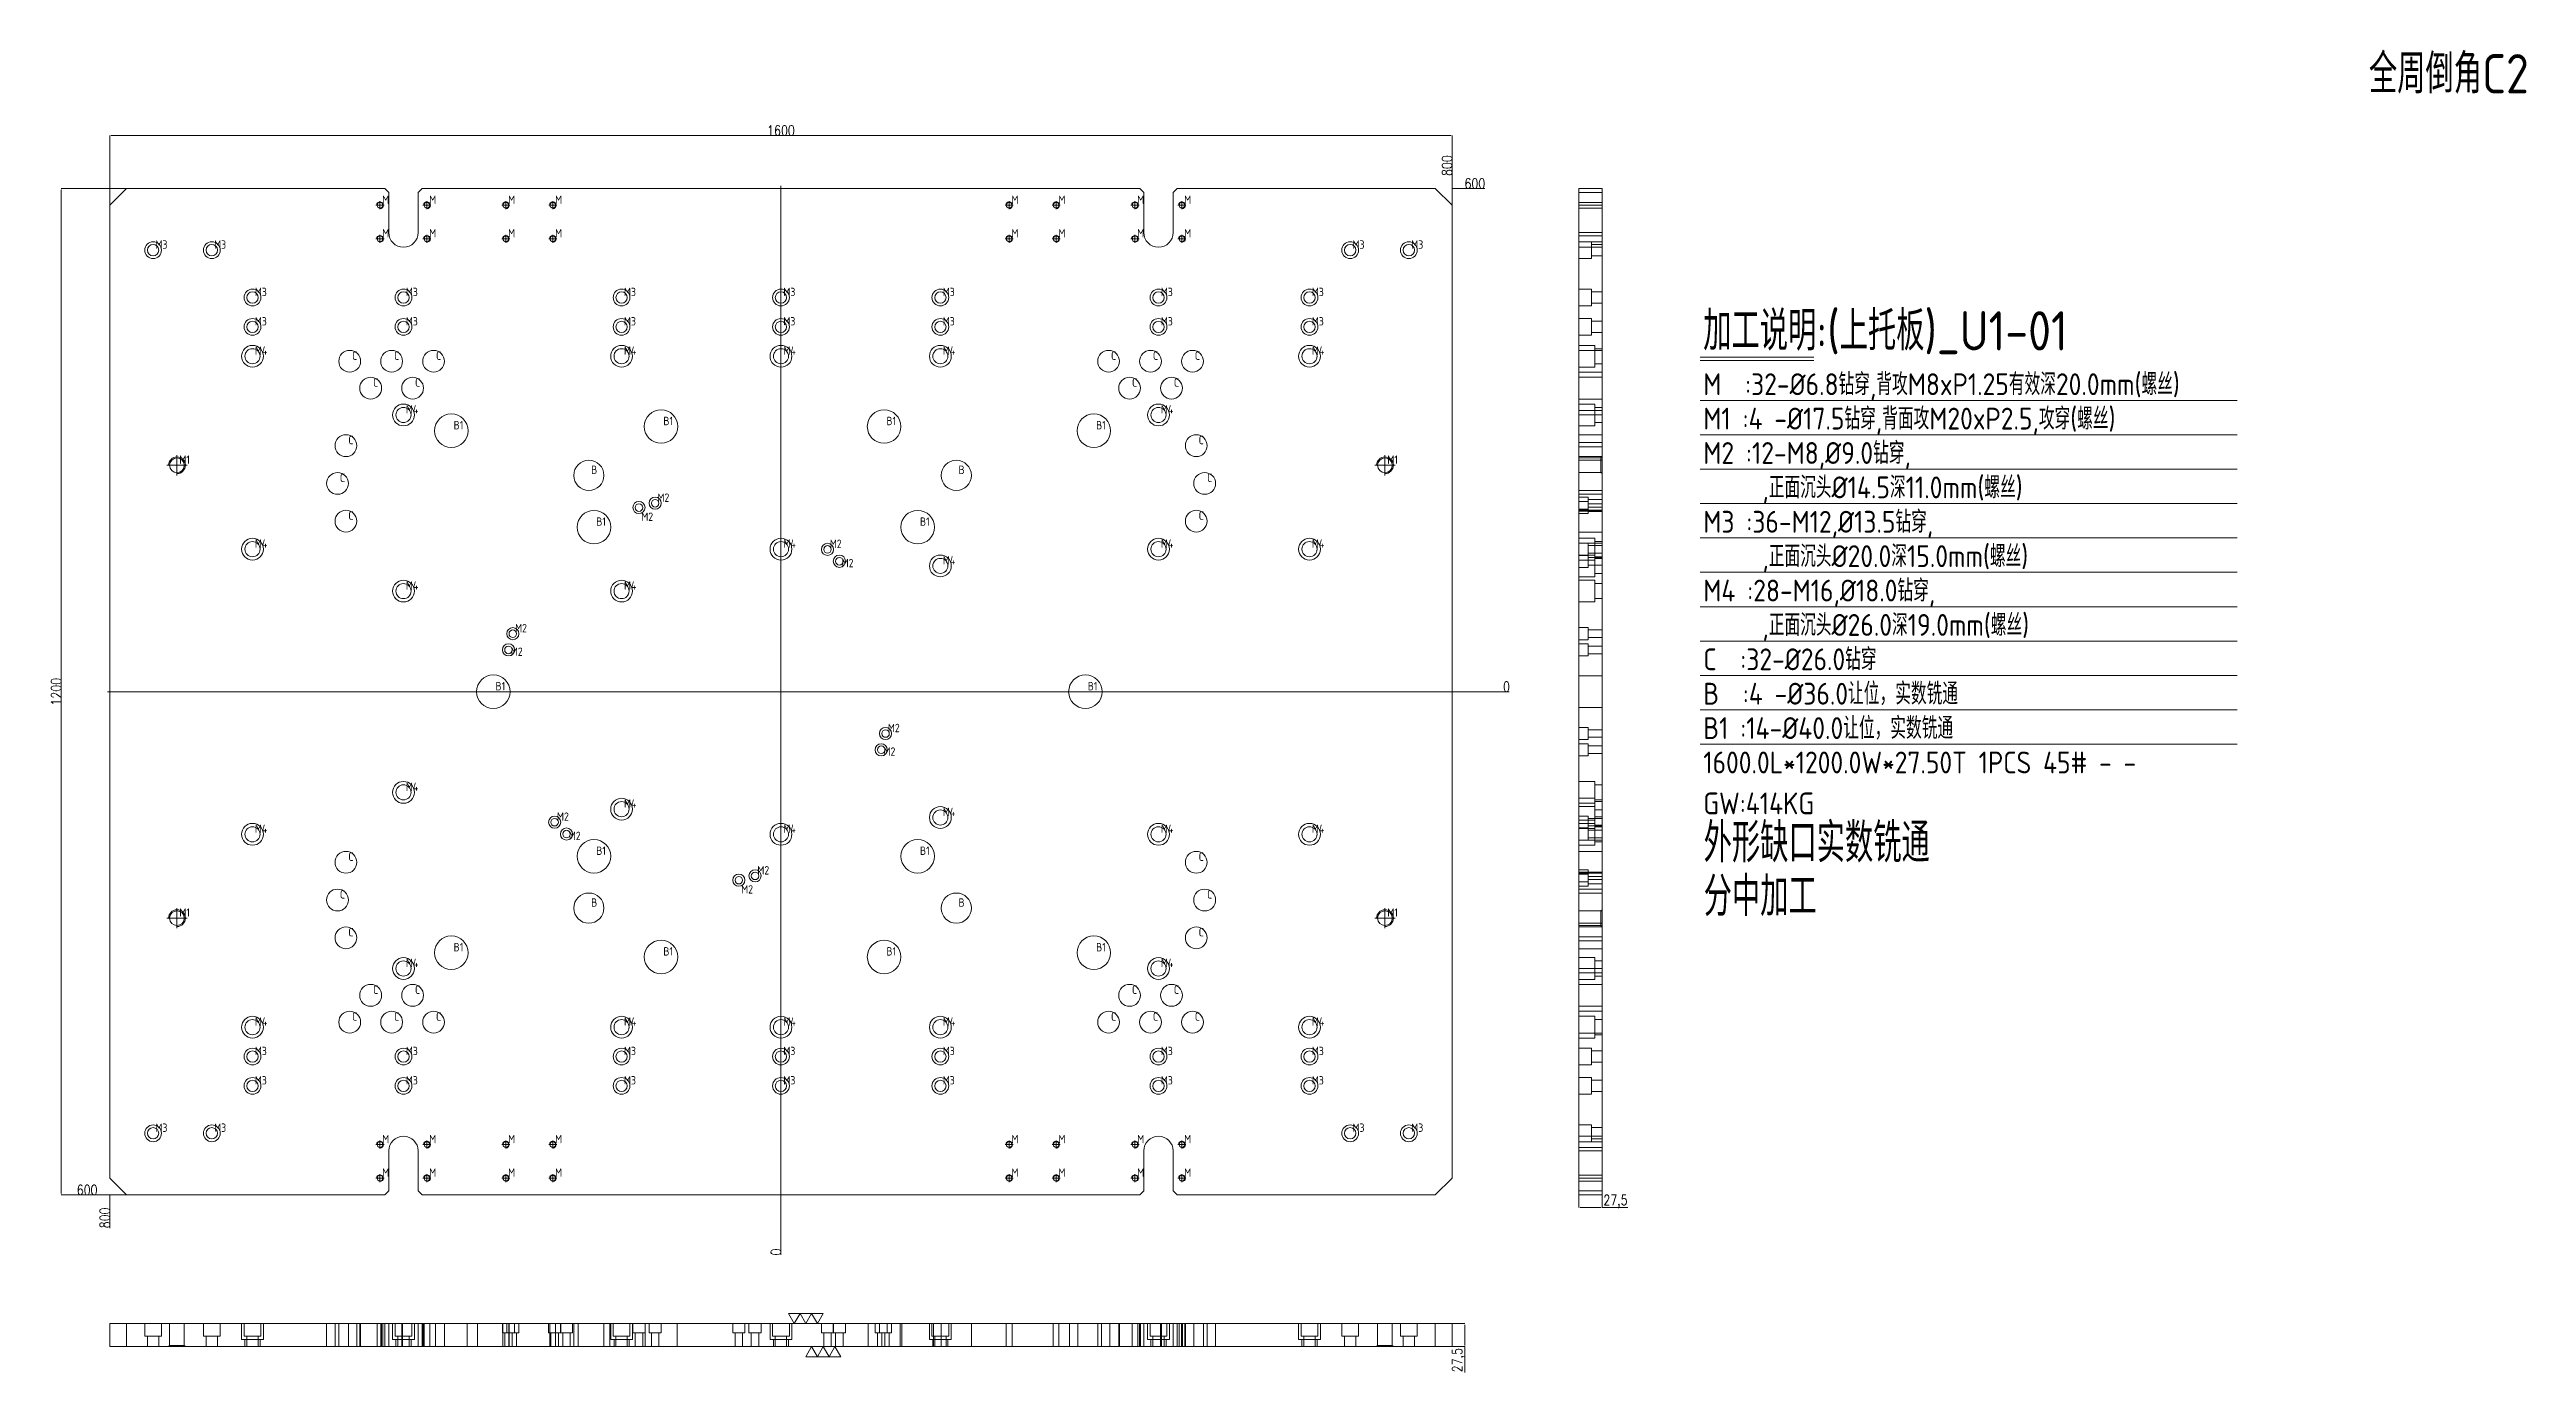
# Model space of a CAD drawing. Header units: millimetres. Extents: x 7173 to 10125, y 73436 to 75014.
import ezdxf

# ---------------------------------------------------------------- set-up
doc = ezdxf.new("R2010")
doc.units = ezdxf.units.MM
doc.linetypes.add('CENTER', pattern=[0])
doc.linetypes.add('DASHED', pattern=[0])
for name, color, linetype, lineweight in [('CENTER', 4, 'CENTER', 20), ('DIM', 4, 'Continuous', 20), ('U1', 241, 'Continuous', 20), ('U1_W', 1, 'Continuous', 25)]:
    doc.layers.add(name, color=color, linetype=linetype, lineweight=lineweight)
doc.styles.add('gbenor', font='gbenor.shx', dxfattribs={"bigfont": 'gbcbig.shx'})
doc.styles.add('TXT', font='txt.shx', dxfattribs={"width": 0.8, "bigfont": 'ctxt.shx'})
doc.dimstyles.new('零件', dxfattribs={"dimscale": 1.5, "dimtxt": 8, "dimasz": 1, "dimexe": 0, "dimexo": 0, "dimgap": 0, "dimtad": 1, "dimtxsty": 'TXT', "dimcen": 0, "dimclrd": 252, "dimclre": 252, "dimclrt": 4, "dimazin": 3, "dimtp": 0.001, "dimtm": 0.001, "dimtfac": 1, "dimtmove": 0, "dimatfit": 3, "dimlwd": 5, "dimlwe": 5})

msp = doc.modelspace()

# ---------------------------------------------------------------- texts
at = {"layer": 'DIM', "color": 6, "lineweight": 5, "style": 'gbenor'}
msp.add_text('全周倒角C2', height=46.8, dxfattribs=at).set_placement((9937.401, 74962.114))
at = {"layer": 'DIM', "color": 4, "lineweight": 5, "style": 'gbenor'}
for s, height, p in [('M', 10, (7569.192, 74830.295)), ('M', 10, (7625.192, 74830.295)), ('M', 10, (7719.192, 74830.295)), ('M', 10, (7775.192, 74830.295)), ('M', 10, (8319.192, 74830.295)), ('M', 10, (8375.192, 74830.295)), ('M', 10, (8469.192, 74830.295)), ('M', 10, (8525.192, 74830.295)), ('M', 10, (7569.192, 74790.295)), ('M', 10, (7625.192, 74790.295)), ('M', 10, (7719.192, 74790.295)), ('M', 10, (7775.192, 74790.295)), ('M', 10, (8319.192, 74790.295)), ('M', 10, (8375.192, 74790.295)), ('M', 10, (8469.192, 74790.295)), ('M', 10, (8525.192, 74790.295)), ('M3', 10, (7298.812, 74776.853)), ('M3', 10, (7368.812, 74776.853)), ('M3', 10, (8725.812, 74776.853)), ('M3', 10, (8795.812, 74776.853)), ('M3', 10, (7417.312, 74720.353)), ('M3', 10, (7597.312, 74720.353)), ('M3', 10, (7857.312, 74720.353)), ('M3', 10, (8047.312, 74720.353)), ('M3', 10, (8237.312, 74720.353)), ('M3', 10, (8497.312, 74720.353)), ('M3', 10, (8677.312, 74720.353)), ('加工说明:(上托板)_U1-01', 46.8, (9143.853, 74655.576)), ('M3', 10, (7417.312, 74685.353)), ('M3', 10, (7597.312, 74685.353)), ('M3', 10, (7857.312, 74685.353)), ('M3', 10, (8047.312, 74685.353)), ('M3', 10, (8237.312, 74685.353)), ('M3', 10, (8497.312, 74685.353)), ('M3', 10, (8677.312, 74685.353)), ('M4', 10, (7417.372, 74650.383)), ('C', 10, (7533.271, 74644.383)), ('C', 10, (7583.271, 74644.383)), ('C', 10, (7633.271, 74644.383)), ('M4', 10, (7857.372, 74650.383)), ('M4', 10, (8047.372, 74650.383)), ('M4', 10, (8237.372, 74650.383)), ('C', 10, (8437.923, 74644.383)), ('C', 10, (8487.923, 74644.383)), ('C', 10, (8537.923, 74644.383)), ('M4', 10, (8677.372, 74650.383)), ('C', 10, (7558.271, 74612.383)), ('C', 10, (7608.271, 74612.383)), ('C', 10, (8462.923, 74612.383)), ('C', 10, (8512.923, 74612.383)), ('M  :32-%%C6.8钻穿,背攻M8xP1.25有效深20.0mm(螺丝)', 26, (9143.912, 74602.319)), ('M4', 10, (7597.372, 74580.383)), ('M4', 10, (8497.372, 74580.383)), ('M1 :4 -%%c17.5钻穿,背面攻M20xP2.5,攻穿(螺丝)', 26, (9143.912, 74561.319)), ('B1', 10, (7654.277, 74561.496)), ('B1', 10, (7904.277, 74566.496)), ('B1', 10, (8170.159, 74566.496)), ('B1', 10, (8420.159, 74561.496)), ('M1', 10, (7327.312, 74520.355)), ('C', 10, (7528.772, 74543.758)), ('C', 10, (8542.422, 74543.758)), ('M1', 10, (8767.312, 74520.355)), ('M2 :12-M8,%%c9.0钻穿,', 26, (9143.912, 74520.319)), ('C', 10, (7518.772, 74498.758)), ('B', 10, (7818.218, 74508.306)), ('B', 10, (8256.218, 74508.306)), ('C', 10, (8552.422, 74498.758)), ('     ,正面沉头%%c14.5深11.0mm(螺丝)', 26, (9143.912, 74479.319)), ('M2', 10, (7897.288, 74475.077)), ('M3 :36-M12,%%c13.5钻穿,', 26, (9143.912, 74438.319)), ('C', 10, (7528.772, 74453.758)), ('B1', 10, (7824.277, 74446.496)), ('M2', 10, (7877.969, 74452.351)), ('B1', 10, (8210.159, 74446.496)), ('C', 10, (8542.422, 74453.758)), ('M4', 10, (7417.372, 74420.383)), ('M4', 10, (8047.372, 74420.383)), ('M2', 10, (8102.72, 74420.032)), ('M2', 10, (8116.863, 74397.114)), ('M4', 10, (8237.372, 74400.383)), ('M4', 10, (8497.372, 74420.383)), ('M4', 10, (8677.372, 74420.383)), ('     ,正面沉头%%c20.0深15.0mm(螺丝)', 26, (9143.912, 74397.319)), ('M4', 10, (7597.372, 74370.383)), ('M4', 10, (7857.372, 74370.383)), ('M4 :28-M16,%%c18.0钻穿,', 26, (9143.912, 74356.319)), ('M2', 10, (7727.582, 74319.514)), ('     ,正面沉头%%c26.0深19.0mm(螺丝)', 26, (9143.912, 74315.319)), ('M2', 10, (7722.406, 74291.42)), ('C  :32-%%c26.0钻穿', 26, (9143.912, 74274.319)), ('B1', 10, (7704.277, 74250.306)), ('B1', 10, (8410.159, 74250.306)), ('B  :4 -%%C36.0让位，实数铣通', 26, (9143.912, 74233.319)), ('M2', 10, (8171.908, 74200.457)), ('B1 :14-%%C40.0让位，实数铣通', 26, (9143.912, 74192.319)), ('M2', 10, (8166.732, 74172.363)), ('1600.0L*1200.0W*27.50T 1PCS 45# - -', 26, (9143.912, 74151.319)), ('M4', 10, (7597.372, 74130.383)), ('M4', 10, (7857.372, 74110.383)), ('GW:414KG', 26, (9143.912, 74102.519)), ('M4', 10, (7417.372, 74080.383)), ('M2', 10, (7777.451, 74094.763)), ('M2', 10, (7791.594, 74071.845)), ('M4', 10, (8047.372, 74080.383)), ('M4', 10, (8237.372, 74100.383)), ('M4', 10, (8497.372, 74080.383)), ('M4', 10, (8677.372, 74080.383)), ('C', 10, (7528.772, 74047.008)), ('B1', 10, (7824.277, 74054.116)), ('B1', 10, (8210.159, 74054.116)), ('C', 10, (8542.422, 74047.008)), ('M2', 10, (8016.345, 74030.751)), ('C', 10, (7518.772, 74002.008)), ('B', 10, (7818.218, 73992.306)), ('M2', 10, (7997.026, 74008.025)), ('B', 10, (8256.218, 73992.306)), ('C', 10, (8552.422, 74002.008)), ('M1', 10, (7327.312, 73980.355)), ('C', 10, (7528.772, 73957.008)), ('C', 10, (8542.422, 73957.008)), ('M1', 10, (8767.312, 73980.355)), ('B1', 10, (7654.277, 73939.116)), ('B1', 10, (7904.277, 73934.116)), ('B1', 10, (8170.159, 73934.116)), ('B1', 10, (8420.159, 73939.116)), ('M4', 10, (7597.372, 73920.383)), ('M4', 10, (8497.372, 73920.383)), ('C', 10, (7558.271, 73888.383)), ('C', 10, (7608.271, 73888.383)), ('C', 10, (8462.923, 73888.383)), ('C', 10, (8512.923, 73888.383)), ('M4', 10, (7417.372, 73850.383)), ('C', 10, (7533.271, 73856.383)), ('C', 10, (7583.271, 73856.383)), ('C', 10, (7633.271, 73856.383)), ('M4', 10, (7857.372, 73850.383)), ('M4', 10, (8047.372, 73850.383)), ('M4', 10, (8237.372, 73850.383)), ('C', 10, (8437.923, 73856.383)), ('C', 10, (8487.923, 73856.383)), ('C', 10, (8537.923, 73856.383)), ('M4', 10, (8677.372, 73850.383)), ('M3', 10, (7417.312, 73815.353)), ('M3', 10, (7597.312, 73815.353)), ('M3', 10, (7857.312, 73815.353)), ('M3', 10, (8047.312, 73815.353)), ('M3', 10, (8237.312, 73815.353)), ('M3', 10, (8497.312, 73815.353)), ('M3', 10, (8677.312, 73815.353)), ('M3', 10, (7417.312, 73780.353)), ('M3', 10, (7597.312, 73780.353)), ('M3', 10, (7857.312, 73780.353)), ('M3', 10, (8047.312, 73780.353)), ('M3', 10, (8237.312, 73780.353)), ('M3', 10, (8497.312, 73780.353)), ('M3', 10, (8677.312, 73780.353)), ('M3', 10, (7298.812, 73723.853)), ('M3', 10, (7368.812, 73723.853)), ('M3', 10, (8725.812, 73723.853)), ('M3', 10, (8795.812, 73723.853)), ('M', 10, (7569.192, 73710.295)), ('M', 10, (7625.192, 73710.295)), ('M', 10, (7719.192, 73710.295)), ('M', 10, (7775.192, 73710.295)), ('M', 10, (8319.192, 73710.295)), ('M', 10, (8375.192, 73710.295)), ('M', 10, (8469.192, 73710.295)), ('M', 10, (8525.192, 73710.295)), ('M', 10, (7569.192, 73670.295)), ('M', 10, (7625.192, 73670.295)), ('M', 10, (7719.192, 73670.295)), ('M', 10, (7775.192, 73670.295)), ('M', 10, (8319.192, 73670.295)), ('M', 10, (8375.192, 73670.295)), ('M', 10, (8469.192, 73670.295)), ('M', 10, (8525.192, 73670.295))]:
    msp.add_text(s, height=height, dxfattribs=at).set_placement(p)
at = {"layer": 'DIM', "color": 21, "lineweight": 5, "style": 'gbenor'}
for s, p in [('外形缺口实数铣通', (9144.349, 74045.176)), ('分中加工', (9144.349, 73981.24))]:
    msp.add_text(s, height=46.8, dxfattribs=at).set_placement(p)

# ---------------------------------------------------------------- blocks, each defined once
blk = doc.blocks.new('*D1107')
at = {"layer": 'Defpoints', "color": 0}
for p in [(8844.5, 74848.7), (8859.5, 74848.7), (8044.5, 74248.7)]:
    blk.add_point(p, dxfattribs=at)
at = {"layer": 'DIM', "color": 252, "lineweight": 5}
blk.add_line((8844.5, 74848.7), (8883.7, 74848.7), dxfattribs=at)
at = {"layer": 'DIM', "color": 4, "lineweight": 5, "insert": (8871.6, 74854.7), "char_height": 12, "attachment_point": 5, "style": 'TXT'}
blk.add_mtext('600', dxfattribs=at)
blk = doc.blocks.new('*D1108')
at = {"layer": 'Defpoints', "color": 0}
for p in [(8044.5, 74248.7), (7229.5, 73648.7), (7244.5, 73648.7)]:
    blk.add_point(p, dxfattribs=at)
at = {"layer": 'DIM', "color": 252, "lineweight": 5}
blk.add_line((7244.5, 73648.7), (7205.2, 73648.7), dxfattribs=at)
at = {"layer": 'DIM', "color": 4, "lineweight": 5, "insert": (7217.4, 73654.7), "char_height": 12, "attachment_point": 5, "style": 'TXT'}
blk.add_mtext('600', dxfattribs=at)
blk = doc.blocks.new('*D1109')
at = {"layer": 'Defpoints', "color": 0}
for p in [(8044.5, 74248.7), (7244.5, 73648.7), (7244.5, 73633.7)]:
    blk.add_point(p, dxfattribs=at)
at = {"layer": 'DIM', "color": 252, "lineweight": 5}
blk.add_line((7244.5, 73648.7), (7244.5, 73609), dxfattribs=at)
at = {"layer": 'DIM', "color": 4, "lineweight": 5, "insert": (7238.5, 73621.3), "char_height": 12, "attachment_point": 5, "rotation": 90, "style": 'TXT'}
blk.add_mtext('800', dxfattribs=at)
blk = doc.blocks.new('*D1110')
at = {"layer": 'Defpoints', "color": 0}
for p in [(8844.5, 74863.7), (8844.5, 74848.7), (8044.5, 74248.7)]:
    blk.add_point(p, dxfattribs=at)
at = {"layer": 'DIM', "color": 252, "lineweight": 5}
blk.add_line((8844.5, 74848.7), (8844.5, 74888.4), dxfattribs=at)
at = {"layer": 'DIM', "color": 4, "lineweight": 5, "insert": (8838.5, 74876), "char_height": 12, "attachment_point": 5, "rotation": 90, "style": 'TXT'}
blk.add_mtext('800', dxfattribs=at)
blk = doc.blocks.new('*D1111')
at = {"layer": 'Defpoints', "color": 0}
for p in [(8844.5, 73495.3), (8844.5, 73467.8), (8859.5, 73467.8)]:
    blk.add_point(p, dxfattribs=at)
at = {"layer": 'DIM', "color": 252, "lineweight": 5}
for p, q in [((8844.5, 73495.3), (8859.5, 73495.3)), ((8859.5, 73493.8), (8859.5, 73469.3)), ((8844.5, 73467.8), (8859.5, 73467.8)), ((8859.5, 73467.8), (8859.5, 73437.1))]:
    blk.add_line(p, q, dxfattribs=at)
at = {"layer": 'DIM', "color": 252}
for points in [[(8859.7, 73493.8), (8859.2, 73493.8), (8859.5, 73495.3)], [(8859.2, 73469.3), (8859.7, 73469.3), (8859.5, 73467.8)]]:
    blk.add_solid(points, dxfattribs=at)
at = {"layer": 'DIM', "color": 4, "lineweight": 5, "insert": (8852.3, 73451.7), "char_height": 12, "attachment_point": 5, "rotation": 90, "style": 'TXT'}
blk.add_mtext('27,5', dxfattribs=at)
blk = doc.blocks.new('*D1112')
at = {"layer": 'Defpoints', "color": 0}
for p in [(8995.7, 73648.7), (9023.2, 73648.7), (9023.2, 73633.7)]:
    blk.add_point(p, dxfattribs=at)
at = {"layer": 'DIM', "color": 252, "lineweight": 5}
for p, q in [((8995.7, 73648.7), (8995.7, 73633.7)), ((9023.2, 73648.7), (9023.2, 73633.7)), ((8997.2, 73633.7), (9021.7, 73633.7)), ((9023.2, 73633.7), (9053.9, 73633.7))]:
    blk.add_line(p, q, dxfattribs=at)
at = {"layer": 'DIM', "color": 252}
for points in [[(8997.2, 73633.9), (8997.2, 73633.4), (8995.7, 73633.7)], [(9021.7, 73633.4), (9021.7, 73633.9), (9023.2, 73633.7)]]:
    blk.add_solid(points, dxfattribs=at)
at = {"layer": 'DIM', "color": 4, "lineweight": 5, "insert": (9039.3, 73640.8), "char_height": 12, "attachment_point": 5, "style": 'TXT'}
blk.add_mtext('27,5', dxfattribs=at)
blk = doc.blocks.new('*D1113')
at = {"layer": 'Defpoints', "color": 0}
for p in [(8044.5, 74248.7), (8044.5, 74248.7), (8906.1, 74248.7)]:
    blk.add_point(p, dxfattribs=at)
at = {"layer": 'DIM', "color": 252, "lineweight": 5}
blk.add_line((8044.5, 74248.7), (8912.5, 74248.7), dxfattribs=at)
at = {"layer": 'DIM', "color": 4, "lineweight": 5, "insert": (8909.3, 74254.7), "char_height": 12, "attachment_point": 5, "style": 'TXT'}
blk.add_mtext('0', dxfattribs=at)
blk = doc.blocks.new('*D1114')
at = {"layer": 'Defpoints', "color": 0}
for p in [(8044.5, 74248.7), (8044.5, 74248.7), (8044.5, 73583.8)]:
    blk.add_point(p, dxfattribs=at)
at = {"layer": 'DIM', "color": 252, "lineweight": 5}
blk.add_line((8044.5, 74248.7), (8044.5, 73577.4), dxfattribs=at)
at = {"layer": 'DIM', "color": 4, "lineweight": 5, "insert": (8038.5, 73580.6), "char_height": 12, "attachment_point": 5, "rotation": 90, "style": 'TXT'}
blk.add_mtext('0', dxfattribs=at)
blk = doc.blocks.new('*D1115')
at = {"layer": 'Defpoints', "color": 0}
for p in [(7244.5, 74911.9), (7244.5, 74814.6), (8844.5, 74814.6)]:
    blk.add_point(p, dxfattribs=at)
at = {"layer": 'DIM', "color": 252, "lineweight": 5}
for p, q in [((7244.5, 74814.6), (7244.5, 74911.9)), ((8843, 74911.9), (7246, 74911.9)), ((8844.5, 74814.6), (8844.5, 74911.9))]:
    blk.add_line(p, q, dxfattribs=at)
at = {"layer": 'DIM', "color": 252}
for points in [[(7246, 74912.1), (7246, 74911.6), (7244.5, 74911.9)], [(8843, 74911.6), (8843, 74912.1), (8844.5, 74911.9)]]:
    blk.add_solid(points, dxfattribs=at)
at = {"layer": 'DIM', "color": 4, "lineweight": 5, "insert": (8044.5, 74917.9), "char_height": 12, "attachment_point": 5, "style": 'TXT'}
blk.add_mtext('1600', dxfattribs=at)
blk = doc.blocks.new('*D1116')
at = {"layer": 'Defpoints', "color": 0}
for p in [(7264.5, 74848.7), (7186.4, 73648.7), (7295, 73648.7)]:
    blk.add_point(p, dxfattribs=at)
at = {"layer": 'DIM', "color": 252, "lineweight": 5}
for p, q in [((7264.5, 74848.7), (7186.4, 74848.7)), ((7186.4, 74847.2), (7186.4, 73650.2)), ((7295, 73648.7), (7186.4, 73648.7))]:
    blk.add_line(p, q, dxfattribs=at)
at = {"layer": 'DIM', "color": 252}
for points in [[(7186.7, 74847.2), (7186.2, 74847.2), (7186.4, 74848.7)], [(7186.2, 73650.2), (7186.7, 73650.2), (7186.4, 73648.7)]]:
    blk.add_solid(points, dxfattribs=at)
at = {"layer": 'DIM', "color": 4, "lineweight": 5, "insert": (7180.4, 74248.7), "char_height": 12, "attachment_point": 5, "rotation": 90, "style": 'TXT'}
blk.add_mtext('1200', dxfattribs=at)

# ---------------------------------------------------------------- dimensions: what is measured, and where the dimension line sits
at = {"layer": 'DIM', "lineweight": 5}
for base, p1, p2, picture, middle in [((7244.472, 74911.888), (8844.472, 74814.552), (7244.472, 74814.552), '*D1115', (8044.472, 74917.888)), ((9023.19, 73633.684), (8995.69, 73648.684), (9023.19, 73648.684), '*D1112', (9039.319, 73640.827))]:
    dim = msp.add_linear_dim(base=base, p1=p1, p2=p2, dimstyle='零件', dxfattribs=at)
    dim.commit()
    dim.dimension.update_dxf_attribs({"geometry": picture, "text_midpoint": middle})
for feature_location, offset, dtype, origin, picture, middle in [((8844.472, 74848.684), (0, 15), 1, (8044.472, 74248.684), '*D1110', (8838.472, 74876.027)), ((8844.472, 74848.684), (15, 0), 0, (8044.472, 74248.684), '*D1107', (8871.587, 74854.684)), ((8044.472313568, 74248.684333887), (861.628749506, 0), 0, (8044.472313568, 74248.684333887), '*D1113', (8909.301063074, 74254.684333887)), ((7244.472, 73648.684), (-15, 0), 0, (8044.472, 74248.684), '*D1108', (7217.358, 73654.684)), ((7244.472, 73648.684), (0, -15), 1, (8044.472, 74248.684), '*D1109', (7238.472, 73621.341)), ((8044.472313568, 74248.684333887), (0, -664.837659528), 1, (8044.472313568, 74248.684333887), '*D1114', (8038.472313568, 73580.646674359))]:
    dim = msp.add_ordinate_dim(feature_location=feature_location, offset=offset, dtype=dtype, origin=origin, dimstyle='零件', dxfattribs=at)
    dim.commit()
    dim.dimension.update_dxf_attribs({"geometry": picture, "text_midpoint": middle})
for base, p1, p2, picture, middle in [((7186.433, 73648.684), (7264.472, 74848.684), (7294.965, 73648.684), '*D1116', (7180.433, 74248.684)), ((8859.472, 73467.84), (8844.472, 73495.34), (8844.472, 73467.84), '*D1111', (8852.329, 73451.711))]:
    dim = msp.add_linear_dim(base=base, p1=p1, p2=p2, angle=90, dimstyle='零件', dxfattribs=at)
    dim.commit()
    dim.dimension.update_dxf_attribs({"geometry": picture, "text_midpoint": middle})

# ---------------------------------------------------------------- linework, layer by layer
at = {"layer": 'CENTER', "linetype": 'CENTER', "lineweight": 5}
for p, q in [((8044.472, 73645.684), (8044.472, 74851.684)), ((7241.472, 74248.684), (8847.472, 74248.684))]:
    msp.add_line(p, q, dxfattribs=at)
at = {"layer": 'DIM', "color": 8, "linetype": 'Continuous', "lineweight": 5}
for p, q in [((9140.012, 74647.498), (9275.638, 74647.498)), ((9140.012, 74643.598), (9275.638, 74643.598)), ((9140.012, 74596.098), (9780.236, 74596.098)), ((9140.012, 74555.098), (9780.236, 74555.098)), ((9140.012, 74514.098), (9780.236, 74514.098)), ((9140.012, 74473.098), (9780.236, 74473.098)), ((9140.012, 74432.098), (9780.236, 74432.098)), ((9140.012, 74391.098), (9780.236, 74391.098)), ((9140.012, 74350.098), (9780.236, 74350.098)), ((9140.012, 74309.098), (9780.236, 74309.098)), ((9140.012, 74268.098), (9780.236, 74268.098)), ((9140.012, 74227.098), (9780.236, 74227.098)), ((9140.012, 74186.098), (9780.236, 74186.098))]:
    msp.add_line(p, q, dxfattribs=at)
at = {"layer": 'DIM', "linetype": 'Continuous', "lineweight": 5}
for points in [[(8094.874, 73507.34), (8087.946, 73495.34), (8081.018, 73507.34), (8074.089, 73495.34), (8067.161, 73507.34), (8060.233, 73495.34), (8053.305, 73507.34), (8094.874, 73507.34)], [(8074.089, 73455.84), (8081.018, 73467.84), (8087.946, 73455.84), (8094.874, 73467.84), (8101.802, 73455.84), (8108.731, 73467.84), (8115.659, 73455.84), (8074.089, 73455.84)]]:
    msp.add_lwpolyline(points, close=True, dxfattribs=at)
at = {"layer": 'U1', "color": 135, "linetype": 'Continuous', "lineweight": 5}
for p, q in [((8995.69, 74848.684), (8995.69, 74828.684)), ((9023.19, 74848.684), (8995.69, 74848.684)), ((8995.69, 74828.684), (8995.69, 73668.684)), ((9023.19, 74828.684), (8995.69, 74828.684)), ((9023.19, 74848.684), (9023.19, 74828.684)), ((9023.19, 74828.684), (9023.19, 73668.684)), ((8995.69, 73668.684), (8995.69, 73648.684)), ((9023.19, 73668.684), (8995.69, 73668.684)), ((9023.19, 73668.684), (9023.19, 73648.684)), ((9023.19, 73648.684), (8995.69, 73648.684)), ((7264.472, 73495.34), (7244.472, 73495.34)), ((7244.472, 73467.84), (7244.472, 73495.34)), ((7572.265, 73495.34), (7264.472, 73495.34)), ((7264.472, 73467.84), (7264.472, 73495.34)), ((7572.265, 73495.34), (7576.972, 73495.34)), ((7572.265, 73467.84), (7572.265, 73495.34)), ((7576.972, 73495.34), (7611.972, 73495.34)), ((7576.972, 73495.34), (7576.972, 73467.84)), ((7611.972, 73495.34), (7616.679, 73495.34)), ((7611.972, 73495.34), (7611.972, 73467.84)), ((8472.265, 73495.34), (7616.679, 73495.34)), ((7616.679, 73467.84), (7616.679, 73495.34)), ((8472.265, 73495.34), (8476.972, 73495.34)), ((8472.265, 73467.84), (8472.265, 73495.34)), ((8476.972, 73495.34), (8511.972, 73495.34)), ((8476.972, 73495.34), (8476.972, 73467.84)), ((8511.972, 73495.34), (8516.679, 73495.34)), ((8511.972, 73495.34), (8511.972, 73467.84)), ((8824.472, 73495.34), (8516.679, 73495.34)), ((8516.679, 73467.84), (8516.679, 73495.34)), ((8844.472, 73495.34), (8824.472, 73495.34)), ((8824.472, 73467.84), (8824.472, 73495.34)), ((8844.472, 73467.84), (8844.472, 73495.34)), ((7264.472, 73467.84), (7244.472, 73467.84)), ((7572.265, 73467.84), (7264.472, 73467.84)), ((7576.972, 73467.84), (7572.265, 73467.84)), ((7611.972, 73467.84), (7576.972, 73467.84)), ((7616.679, 73467.84), (7611.972, 73467.84)), ((8472.265, 73467.84), (7616.679, 73467.84)), ((8472.265, 73467.84), (8476.972, 73467.84)), ((8476.972, 73467.84), (8511.972, 73467.84)), ((8516.679, 73467.84), (8511.972, 73467.84)), ((8824.472, 73467.84), (8516.679, 73467.84)), ((8844.472, 73467.84), (8824.472, 73467.84))]:
    msp.add_line(p, q, dxfattribs=at)
at = {"layer": 'U1', "color": 135, "linetype": 'DASHED', "lineweight": 5, "ltscale": 1.645103}
for p, q in [((8995.69, 74843.977), (9023.19, 74843.977)), ((8995.69, 74778.684), (9023.19, 74778.684)), ((9023.19, 73718.684), (8995.69, 73718.684)), ((8995.69, 73653.391), (9023.19, 73653.391))]:
    msp.add_line(p, q, dxfattribs=at)
at = {"layer": 'U1', "color": 5, "linetype": 'DASHED', "lineweight": 5, "ltscale": 1.645103}
for p, q in [((9023.19, 74832.084), (8995.69, 74832.084)), ((9023.19, 74832.084), (8995.69, 74832.084)), ((8995.69, 74825.284), (9023.19, 74825.284)), ((8995.69, 74825.284), (9023.19, 74825.284)), ((9023.19, 74792.084), (8995.69, 74792.084)), ((9023.19, 74792.084), (8995.69, 74792.084)), ((8995.69, 74785.284), (9023.19, 74785.284)), ((8995.69, 74785.284), (9023.19, 74785.284)), ((9021.943, 74527.437), (8995.69, 74527.437)), ((9023.19, 74528.684), (9021.943, 74527.437)), ((9021.943, 74527.437), (9021.943, 74518.684)), ((8995.69, 74509.931), (9021.943, 74509.931)), ((9021.943, 74518.684), (9021.943, 74509.931)), ((9021.943, 74509.931), (9023.19, 74508.684)), ((9021.943, 73987.437), (8995.69, 73987.437)), ((8995.69, 73969.931), (9021.943, 73969.931)), ((9023.19, 73988.684), (9021.943, 73987.437)), ((9021.943, 73978.684), (9021.943, 73987.437)), ((9021.943, 73969.931), (9021.943, 73978.684)), ((9021.943, 73969.931), (9023.19, 73968.684)), ((9023.19, 73712.084), (8995.69, 73712.084)), ((9023.19, 73712.084), (8995.69, 73712.084)), ((8995.69, 73705.284), (9023.19, 73705.284)), ((8995.69, 73705.284), (9023.19, 73705.284)), ((9023.19, 73672.084), (8995.69, 73672.084)), ((9023.19, 73672.084), (8995.69, 73672.084)), ((8995.69, 73665.284), (9023.19, 73665.284)), ((8995.69, 73665.284), (9023.19, 73665.284)), ((7315.719, 73495.34), (7315.719, 73469.087)), ((7333.225, 73469.087), (7333.225, 73495.34)), ((7563.072, 73495.34), (7563.072, 73467.84)), ((7569.872, 73467.84), (7569.872, 73495.34)), ((7619.072, 73495.34), (7619.072, 73467.84)), ((7625.872, 73467.84), (7625.872, 73495.34)), ((7713.072, 73495.34), (7713.072, 73467.84)), ((7719.872, 73467.84), (7719.872, 73495.34)), ((7769.072, 73495.34), (7769.072, 73467.84)), ((7775.872, 73467.84), (7775.872, 73495.34)), ((8313.072, 73495.34), (8313.072, 73467.84)), ((8319.872, 73467.84), (8319.872, 73495.34)), ((8369.072, 73495.34), (8369.072, 73467.84)), ((8375.872, 73467.84), (8375.872, 73495.34)), ((8463.072, 73495.34), (8463.072, 73467.84)), ((8469.872, 73467.84), (8469.872, 73495.34)), ((8519.072, 73495.34), (8519.072, 73467.84)), ((8525.872, 73467.84), (8525.872, 73495.34)), ((8755.719, 73495.34), (8755.719, 73469.087)), ((8773.225, 73469.087), (8773.225, 73495.34)), ((7315.719, 73469.087), (7314.472, 73467.84)), ((7315.719, 73469.087), (7333.225, 73469.087)), ((7334.472, 73467.84), (7333.225, 73469.087)), ((8755.719, 73469.087), (8754.472, 73467.84)), ((8773.225, 73469.087), (8755.719, 73469.087)), ((8774.472, 73467.84), (8773.225, 73469.087))]:
    msp.add_line(p, q, dxfattribs=at)
at = {"layer": 'U1', "color": 155, "linetype": 'DASHED', "lineweight": 5, "ltscale": 1.645103}
for p, q in [((8995.69, 74796.184), (9023.19, 74796.184)), ((8995.69, 74796.184), (9023.19, 74796.184)), ((8995.69, 74796.184), (9023.19, 74796.184)), ((8995.69, 74796.184), (9023.19, 74796.184)), ((8995.69, 73701.184), (9023.19, 73701.184)), ((8995.69, 73701.184), (9023.19, 73701.184)), ((8995.69, 73701.184), (9023.19, 73701.184)), ((8995.69, 73701.184), (9023.19, 73701.184))]:
    msp.add_line(p, q, dxfattribs=at)
at = {"layer": 'U1', "color": 31, "linetype": 'DASHED', "lineweight": 5, "ltscale": 1.645103}
for p, q in [((9010.69, 74785.182), (8995.69, 74785.182)), ((8995.69, 74765.182), (9010.69, 74765.182)), ((9010.69, 74775.182), (9010.69, 74785.182)), ((9023.19, 74781.932), (9010.69, 74781.932)), ((9010.69, 74765.182), (9010.69, 74775.182)), ((9010.69, 74768.432), (9023.19, 74768.432)), ((9010.69, 74728.682), (8995.69, 74728.682)), ((8995.69, 74708.682), (9010.69, 74708.682)), ((9010.69, 74718.682), (9010.69, 74728.682)), ((9023.19, 74725.432), (9010.69, 74725.432)), ((9010.69, 74708.682), (9010.69, 74718.682)), ((9010.69, 74711.932), (9023.19, 74711.932)), ((9010.69, 74693.682), (8995.69, 74693.682)), ((8995.69, 74673.682), (9010.69, 74673.682)), ((9010.69, 74683.682), (9010.69, 74693.682)), ((9023.19, 74690.432), (9010.69, 74690.432)), ((9010.69, 74673.682), (9010.69, 74683.682)), ((9010.69, 74676.932), (9023.19, 74676.932)), ((9014.69, 74661.682), (8995.69, 74661.682)), ((9023.19, 74655.682), (8995.69, 74655.682)), ((9014.69, 74648.682), (9014.69, 74661.682)), ((9023.19, 74657.682), (9014.69, 74657.682)), ((9014.69, 74635.682), (9014.69, 74648.682)), ((8995.69, 74635.682), (9014.69, 74635.682)), ((8995.69, 74629.682), (9023.19, 74629.682)), ((9023.19, 74623.682), (8995.69, 74623.682)), ((9014.69, 74639.682), (9023.19, 74639.682)), ((8995.69, 74597.682), (9023.19, 74597.682)), ((9014.69, 74591.682), (8995.69, 74591.682)), ((9023.19, 74583.872), (8995.69, 74583.872)), ((9014.69, 74578.682), (9014.69, 74591.682)), ((9023.19, 74587.682), (9014.69, 74587.682)), ((9023.19, 74578.872), (8995.69, 74578.872)), ((8995.69, 74565.682), (9014.69, 74565.682)), ((9023.19, 74555.058), (8995.69, 74555.058)), ((9014.69, 74565.682), (9014.69, 74578.682)), ((9014.69, 74569.682), (9023.19, 74569.682)), ((8995.69, 74545.872), (9023.19, 74545.872)), ((8995.69, 74540.872), (9023.19, 74540.872)), ((8995.69, 74529.058), (9023.19, 74529.058)), ((9023.19, 74524.682), (8995.69, 74524.682)), ((9023.19, 74510.058), (8995.69, 74510.058)), ((8995.69, 74488.682), (9023.19, 74488.682)), ((8995.69, 74484.058), (9023.19, 74484.058)), ((9006.69, 74480.683), (8995.69, 74480.683)), ((9006.69, 74475.507), (8995.69, 74475.507)), ((8995.69, 74466.183), (9006.69, 74466.183)), ((9006.69, 74473.433), (9006.69, 74480.683)), ((9023.19, 74477.933), (9006.69, 74477.933)), ((9006.69, 74466.183), (9006.69, 74473.433)), ((9023.19, 74472.757), (9006.69, 74472.757)), ((9006.69, 74468.933), (9023.19, 74468.933)), ((9006.69, 74461.007), (9006.69, 74466.183)), ((9023.19, 74465.058), (8995.69, 74465.058)), ((9023.19, 74463.872), (8995.69, 74463.872)), ((8995.69, 74461.007), (9006.69, 74461.007)), ((8995.69, 74439.058), (9023.19, 74439.058)), ((9006.69, 74463.757), (9023.19, 74463.757)), ((9014.69, 74431.682), (8995.69, 74431.682)), ((8995.69, 74425.872), (9023.19, 74425.872)), ((9006.69, 74425.638), (8995.69, 74425.638)), ((9014.69, 74411.682), (8995.69, 74411.682)), ((9006.69, 74411.496), (8995.69, 74411.496)), ((8995.69, 74411.138), (9006.69, 74411.138)), ((9006.69, 74418.388), (9006.69, 74425.638)), ((9023.19, 74422.888), (9006.69, 74422.888)), ((9006.69, 74411.496), (9006.69, 74418.388)), ((9006.69, 74413.888), (9023.19, 74413.888)), ((9006.69, 74404.246), (9006.69, 74411.496)), ((9023.19, 74408.746), (9006.69, 74408.746)), ((9014.69, 74418.682), (9014.69, 74431.682)), ((9023.19, 74427.682), (9014.69, 74427.682)), ((9014.69, 74405.682), (9014.69, 74418.682)), ((9014.69, 74409.682), (9023.19, 74409.682)), ((9023.19, 74407.682), (9014.69, 74407.682)), ((8995.69, 74405.682), (9014.69, 74405.682)), ((8995.69, 74396.996), (9006.69, 74396.996)), ((8995.69, 74385.682), (9014.69, 74385.682)), ((9014.69, 74381.682), (8995.69, 74381.682)), ((9006.69, 74396.996), (9006.69, 74404.246)), ((9006.69, 74399.746), (9023.19, 74399.746)), ((9014.69, 74398.682), (9014.69, 74405.682)), ((9014.69, 74385.682), (9014.69, 74398.682)), ((9014.69, 74389.682), (9023.19, 74389.682)), ((9014.69, 74368.682), (9014.69, 74381.682)), ((9023.19, 74377.682), (9014.69, 74377.682)), ((8995.69, 74355.682), (9014.69, 74355.682)), ((9014.69, 74355.682), (9014.69, 74368.682)), ((9014.69, 74359.682), (9023.19, 74359.682)), ((9006.69, 74325.12), (8995.69, 74325.12)), ((9006.69, 74317.87), (9006.69, 74325.12)), ((9023.19, 74322.37), (9006.69, 74322.37)), ((9006.69, 74310.62), (9006.69, 74317.87)), ((8995.69, 74310.62), (9006.69, 74310.62)), ((9006.69, 74305.801), (8995.69, 74305.801)), ((8995.69, 74291.301), (9006.69, 74291.301)), ((9006.69, 74313.37), (9023.19, 74313.37)), ((9006.69, 74298.551), (9006.69, 74305.801)), ((9023.19, 74303.051), (9006.69, 74303.051)), ((9006.69, 74291.301), (9006.69, 74298.551)), ((9006.69, 74294.051), (9023.19, 74294.051)), ((9023.19, 74267.682), (8995.69, 74267.682)), ((8995.69, 74229.682), (9023.19, 74229.682)), ((9006.69, 74206.063), (8995.69, 74206.063)), ((9006.69, 74198.813), (9006.69, 74206.063)), ((9023.19, 74203.313), (9006.69, 74203.313)), ((8995.69, 74191.563), (9006.69, 74191.563)), ((9006.69, 74186.745), (8995.69, 74186.745)), ((8995.69, 74172.245), (9006.69, 74172.245)), ((9006.69, 74191.563), (9006.69, 74198.813)), ((9006.69, 74194.313), (9023.19, 74194.313)), ((9006.69, 74179.495), (9006.69, 74186.745)), ((9023.19, 74183.995), (9006.69, 74183.995)), ((9006.69, 74172.245), (9006.69, 74179.495)), ((9006.69, 74174.995), (9023.19, 74174.995)), ((9014.69, 74141.682), (8995.69, 74141.682)), ((9014.69, 74128.682), (9014.69, 74141.682)), ((9014.69, 74121.682), (8995.69, 74121.682)), ((8995.69, 74115.682), (9014.69, 74115.682)), ((9014.69, 74111.682), (8995.69, 74111.682)), ((9023.19, 74137.682), (9014.69, 74137.682)), ((9014.69, 74121.682), (9014.69, 74128.682)), ((9014.69, 74111.682), (9014.69, 74121.682)), ((9014.69, 74119.682), (9023.19, 74119.682)), ((9023.19, 74117.682), (9014.69, 74117.682)), ((9014.69, 74098.682), (9014.69, 74111.682)), ((9006.69, 74100.369), (8995.69, 74100.369)), ((8995.69, 74095.682), (9014.69, 74095.682)), ((9014.69, 74091.682), (8995.69, 74091.682)), ((9006.69, 74086.227), (8995.69, 74086.227)), ((8995.69, 74085.869), (9006.69, 74085.869)), ((8995.69, 74085.682), (9014.69, 74085.682)), ((9006.69, 74093.119), (9006.69, 74100.369)), ((9023.19, 74097.619), (9006.69, 74097.619)), ((9006.69, 74086.226), (9006.69, 74093.119)), ((9006.69, 74088.619), (9023.19, 74088.619)), ((9006.69, 74078.977), (9006.69, 74086.227)), ((9023.19, 74083.477), (9006.69, 74083.477)), ((9023.19, 74107.682), (9014.69, 74107.682)), ((9014.69, 74099.682), (9023.19, 74099.682)), ((9014.69, 74091.682), (9014.69, 74098.682)), ((9014.69, 74078.682), (9014.69, 74091.682)), ((9014.69, 74089.682), (9023.19, 74089.682)), ((9023.19, 74087.682), (9014.69, 74087.682)), ((8995.69, 74071.727), (9006.69, 74071.727)), ((9023.19, 74071.492), (8995.69, 74071.492)), ((8995.69, 74065.682), (9014.69, 74065.682)), ((9023.19, 74058.307), (8995.69, 74058.307)), ((9006.69, 74071.727), (9006.69, 74078.977)), ((9006.69, 74074.477), (9023.19, 74074.477)), ((9014.69, 74065.682), (9014.69, 74078.682)), ((9014.69, 74069.682), (9023.19, 74069.682)), ((9006.69, 74036.358), (8995.69, 74036.358)), ((8995.69, 74033.492), (9023.19, 74033.492)), ((8995.69, 74032.307), (9023.19, 74032.307)), ((9006.69, 74031.181), (8995.69, 74031.181)), ((9006.69, 74029.108), (9006.69, 74036.358)), ((9023.19, 74033.608), (9006.69, 74033.608)), ((9006.69, 74021.858), (9006.69, 74029.108)), ((9023.19, 74028.431), (9006.69, 74028.431)), ((9006.69, 74024.608), (9023.19, 74024.608)), ((8995.69, 74021.858), (9006.69, 74021.858)), ((8995.69, 74016.681), (9006.69, 74016.681)), ((9023.19, 74013.307), (8995.69, 74013.307)), ((9023.19, 74008.682), (8995.69, 74008.682)), ((9006.69, 74016.681), (9006.69, 74021.857)), ((9006.69, 74019.431), (9023.19, 74019.431)), ((8995.69, 73987.307), (9023.19, 73987.307)), ((8995.69, 73972.682), (9023.19, 73972.682)), ((9023.19, 73968.307), (8995.69, 73968.307)), ((9023.19, 73956.492), (8995.69, 73956.492)), ((9023.19, 73951.492), (8995.69, 73951.492)), ((8995.69, 73942.307), (9023.19, 73942.307)), ((9014.69, 73931.682), (8995.69, 73931.682)), ((8995.69, 73918.492), (9023.19, 73918.492)), ((8995.69, 73913.492), (9023.19, 73913.492)), ((8995.69, 73905.682), (9014.69, 73905.682)), ((9014.69, 73918.682), (9014.69, 73931.682)), ((9023.19, 73927.682), (9014.69, 73927.682)), ((9014.69, 73905.682), (9014.69, 73918.682)), ((9014.69, 73909.682), (9023.19, 73909.682)), ((9023.19, 73899.682), (8995.69, 73899.682)), ((8995.69, 73873.682), (9023.19, 73873.682)), ((9023.19, 73867.682), (8995.69, 73867.682)), ((9014.69, 73861.682), (8995.69, 73861.682)), ((9014.69, 73848.682), (9014.69, 73861.682)), ((9023.19, 73857.682), (9014.69, 73857.682)), ((9014.69, 73835.682), (9014.69, 73848.682)), ((8995.69, 73841.682), (9023.19, 73841.682)), ((8995.69, 73835.682), (9014.69, 73835.682)), ((9010.69, 73823.682), (8995.69, 73823.682)), ((9010.69, 73813.682), (9010.69, 73823.682)), ((9023.19, 73820.432), (9010.69, 73820.432)), ((9014.69, 73839.682), (9023.19, 73839.682)), ((8995.69, 73803.682), (9010.69, 73803.682)), ((9010.69, 73788.682), (8995.69, 73788.682)), ((9010.69, 73803.682), (9010.69, 73813.682)), ((9010.69, 73806.932), (9023.19, 73806.932)), ((9010.69, 73778.682), (9010.69, 73788.682)), ((8995.69, 73768.682), (9010.69, 73768.682)), ((9023.19, 73785.432), (9010.69, 73785.432)), ((9010.69, 73768.682), (9010.69, 73778.682)), ((9010.69, 73771.932), (9023.19, 73771.932)), ((9010.69, 73732.182), (8995.69, 73732.182)), ((9010.69, 73722.182), (9010.69, 73732.182)), ((9023.19, 73728.932), (9010.69, 73728.932)), ((8995.69, 73712.182), (9010.69, 73712.182)), ((9010.69, 73712.182), (9010.69, 73722.182)), ((9010.69, 73715.432), (9023.19, 73715.432)), ((7285.972, 73495.34), (7285.972, 73480.34)), ((7305.972, 73480.34), (7305.972, 73495.34)), ((7355.972, 73495.34), (7355.972, 73480.34)), ((7375.972, 73480.34), (7375.972, 73495.34)), ((7401.472, 73495.34), (7401.472, 73476.34)), ((7404.472, 73495.34), (7404.472, 73480.34)), ((7424.472, 73480.34), (7424.472, 73495.34)), ((7427.472, 73476.34), (7427.472, 73495.34)), ((7502.872, 73495.34), (7502.872, 73467.84)), ((7512.872, 73495.34), (7512.872, 73467.84)), ((7517.372, 73495.34), (7517.372, 73467.84)), ((7528.872, 73467.84), (7528.872, 73495.34)), ((7538.872, 73467.84), (7538.872, 73495.34)), ((7542.372, 73495.34), (7542.372, 73467.84)), ((7543.372, 73467.84), (7543.372, 73495.34)), ((7567.372, 73495.34), (7567.372, 73467.84)), ((7568.372, 73467.84), (7568.372, 73495.34)), ((7581.472, 73495.34), (7581.472, 73476.34)), ((7584.472, 73495.34), (7584.472, 73480.34)), ((7592.372, 73495.34), (7592.372, 73467.84)), ((7593.372, 73467.84), (7593.372, 73495.34)), ((7604.472, 73480.34), (7604.472, 73495.34)), ((7607.472, 73476.34), (7607.472, 73495.34)), ((7617.372, 73495.34), (7617.372, 73467.84)), ((7618.372, 73467.84), (7618.372, 73495.34)), ((7632.531, 73495.34), (7632.531, 73467.84)), ((7643.372, 73467.84), (7643.372, 73495.34)), ((7670.531, 73467.84), (7670.531, 73495.34)), ((7682.531, 73495.34), (7682.531, 73467.84)), ((7712.371, 73495.34), (7712.371, 73484.34)), ((7717.548, 73495.34), (7717.548, 73484.34)), ((7720.531, 73467.84), (7720.531, 73495.34)), ((7726.871, 73484.34), (7726.871, 73495.34)), ((7732.048, 73484.34), (7732.048, 73495.34)), ((7767.417, 73495.34), (7767.417, 73484.34)), ((7781.559, 73495.34), (7781.559, 73484.34)), ((7781.917, 73484.34), (7781.917, 73495.34)), ((7796.059, 73484.34), (7796.059, 73495.34)), ((7797.472, 73495.34), (7797.472, 73467.84)), ((7802.531, 73495.34), (7802.531, 73467.84)), ((7833.472, 73467.84), (7833.472, 73495.34)), ((7840.531, 73467.84), (7840.531, 73495.34)), ((7841.472, 73495.34), (7841.472, 73476.34)), ((7844.472, 73495.34), (7844.472, 73480.34)), ((7864.472, 73480.34), (7864.472, 73495.34)), ((7867.472, 73476.34), (7867.472, 73495.34)), ((7867.935, 73495.34), (7867.935, 73484.34)), ((7882.435, 73484.34), (7882.435, 73495.34)), ((7882.531, 73495.34), (7882.531, 73467.84)), ((7887.253, 73495.34), (7887.253, 73484.34)), ((7901.753, 73484.34), (7901.753, 73495.34)), ((7920.531, 73467.84), (7920.531, 73495.34)), ((7986.991, 73495.34), (7986.991, 73484.34)), ((8001.491, 73484.34), (8001.491, 73495.34)), ((8006.31, 73495.34), (8006.31, 73484.34)), ((8020.81, 73484.34), (8020.81, 73495.34)), ((8031.472, 73495.34), (8031.472, 73476.34)), ((8034.472, 73495.34), (8034.472, 73480.34)), ((8054.472, 73480.34), (8054.472, 73495.34)), ((8057.472, 73476.34), (8057.472, 73495.34)), ((8092.686, 73495.34), (8092.686, 73484.34)), ((8106.828, 73495.34), (8106.828, 73484.34)), ((8107.186, 73484.34), (8107.186, 73495.34)), ((8121.328, 73484.34), (8121.328, 73495.34)), ((8148.413, 73495.34), (8148.413, 73467.84)), ((8156.697, 73495.34), (8156.697, 73484.34)), ((8161.873, 73495.34), (8161.873, 73484.34)), ((8171.197, 73484.34), (8171.197, 73495.34)), ((8176.373, 73484.34), (8176.373, 73495.34)), ((8186.413, 73467.84), (8186.413, 73495.34)), ((8188.413, 73495.34), (8188.413, 73467.84)), ((8221.472, 73495.34), (8221.472, 73476.34)), ((8224.472, 73495.34), (8224.472, 73480.34)), ((8226.413, 73467.84), (8226.413, 73495.34)), ((8235.472, 73495.34), (8235.472, 73467.84)), ((8244.472, 73480.34), (8244.472, 73495.34)), ((8247.472, 73476.34), (8247.472, 73495.34)), ((8271.472, 73467.84), (8271.472, 73495.34)), ((8388.413, 73495.34), (8388.413, 73467.84)), ((8398.413, 73495.34), (8398.413, 73467.84)), ((8422.023, 73495.34), (8422.023, 73467.84)), ((8426.413, 73467.84), (8426.413, 73495.34)), ((8436.413, 73467.84), (8436.413, 73495.34)), ((8447.023, 73495.34), (8447.023, 73467.84)), ((8448.023, 73467.84), (8448.023, 73495.34)), ((8472.023, 73495.34), (8472.023, 73467.84)), ((8473.023, 73467.84), (8473.023, 73495.34)), ((8481.472, 73495.34), (8481.472, 73476.34)), ((8484.472, 73495.34), (8484.472, 73480.34)), ((8497.023, 73495.34), (8497.023, 73467.84)), ((8498.023, 73467.84), (8498.023, 73495.34)), ((8504.472, 73480.34), (8504.472, 73495.34)), ((8507.472, 73476.34), (8507.472, 73495.34)), ((8522.023, 73495.34), (8522.023, 73467.84)), ((8523.023, 73467.84), (8523.023, 73495.34)), ((8526.523, 73495.34), (8526.523, 73467.84)), ((8536.523, 73495.34), (8536.523, 73467.84)), ((8548.023, 73467.84), (8548.023, 73495.34)), ((8552.523, 73467.84), (8552.523, 73495.34)), ((8562.523, 73467.84), (8562.523, 73495.34)), ((8661.472, 73495.34), (8661.472, 73476.34)), ((8664.472, 73495.34), (8664.472, 73480.34)), ((8684.472, 73480.34), (8684.472, 73495.34)), ((8687.472, 73476.34), (8687.472, 73495.34)), ((8712.972, 73495.34), (8712.972, 73480.34)), ((8732.972, 73480.34), (8732.972, 73495.34)), ((8782.972, 73495.34), (8782.972, 73480.34)), ((8802.972, 73480.34), (8802.972, 73495.34)), ((7305.972, 73480.34), (7285.972, 73480.34)), ((7289.222, 73480.34), (7289.222, 73467.84)), ((7302.722, 73467.84), (7302.722, 73480.34)), ((7375.972, 73480.34), (7355.972, 73480.34)), ((7359.222, 73480.34), (7359.222, 73467.84)), ((7372.722, 73467.84), (7372.722, 73480.34)), ((7427.472, 73476.34), (7401.472, 73476.34)), ((7424.472, 73480.34), (7404.472, 73480.34)), ((7405.472, 73476.34), (7405.472, 73467.84)), ((7407.722, 73480.34), (7407.722, 73467.84)), ((7421.222, 73467.84), (7421.222, 73480.34)), ((7423.472, 73467.84), (7423.472, 73476.34)), ((7607.472, 73476.34), (7581.472, 73476.34)), ((7604.472, 73480.34), (7584.472, 73480.34)), ((7585.472, 73476.34), (7585.472, 73467.84)), ((7587.722, 73480.34), (7587.722, 73467.84)), ((7601.222, 73467.84), (7601.222, 73480.34)), ((7603.472, 73467.84), (7603.472, 73476.34)), ((7726.871, 73484.34), (7712.371, 73484.34)), ((7715.121, 73484.34), (7715.121, 73467.84)), ((7720.298, 73484.34), (7720.298, 73467.84)), ((7724.121, 73467.84), (7724.121, 73484.34)), ((7732.048, 73484.34), (7726.871, 73484.34)), ((7729.298, 73467.84), (7729.298, 73484.34)), ((7781.559, 73484.34), (7767.417, 73484.34)), ((7770.167, 73484.34), (7770.167, 73467.84)), ((7779.167, 73467.84), (7779.167, 73484.34)), ((7796.059, 73484.34), (7781.559, 73484.34)), ((7784.309, 73484.34), (7784.309, 73467.84)), ((7793.309, 73467.84), (7793.309, 73484.34)), ((7867.472, 73476.34), (7841.472, 73476.34)), ((7864.472, 73480.34), (7844.472, 73480.34)), ((7845.472, 73476.34), (7845.472, 73467.84)), ((7847.722, 73480.34), (7847.722, 73467.84)), ((7861.222, 73467.84), (7861.222, 73480.34)), ((7863.472, 73467.84), (7863.472, 73476.34)), ((7882.435, 73484.34), (7867.935, 73484.34)), ((7870.685, 73484.34), (7870.685, 73467.84)), ((7879.685, 73467.84), (7879.685, 73484.34)), ((7901.753, 73484.34), (7887.253, 73484.34)), ((7890.003, 73484.34), (7890.003, 73467.84)), ((7899.003, 73467.84), (7899.003, 73484.34)), ((8001.491, 73484.34), (7986.991, 73484.34)), ((7989.741, 73484.34), (7989.741, 73467.84)), ((7998.741, 73467.84), (7998.741, 73484.34)), ((8020.81, 73484.34), (8006.31, 73484.34)), ((8009.06, 73484.34), (8009.06, 73467.84)), ((8018.06, 73467.84), (8018.06, 73484.34)), ((8057.472, 73476.34), (8031.472, 73476.34)), ((8054.472, 73480.34), (8034.472, 73480.34)), ((8035.472, 73476.34), (8035.472, 73467.84)), ((8037.722, 73480.34), (8037.722, 73467.84)), ((8051.222, 73467.84), (8051.222, 73480.34)), ((8053.472, 73467.84), (8053.472, 73476.34)), ((8106.828, 73484.34), (8092.686, 73484.34)), ((8095.436, 73484.34), (8095.436, 73467.84)), ((8104.436, 73467.84), (8104.436, 73484.34)), ((8121.328, 73484.34), (8106.828, 73484.34)), ((8109.578, 73484.34), (8109.578, 73467.84)), ((8118.578, 73467.84), (8118.578, 73484.34)), ((8171.197, 73484.34), (8156.697, 73484.34)), ((8159.447, 73484.34), (8159.447, 73467.84)), ((8164.623, 73484.34), (8164.623, 73467.84)), ((8168.447, 73467.84), (8168.447, 73484.34)), ((8176.373, 73484.34), (8171.197, 73484.34)), ((8173.623, 73467.84), (8173.623, 73484.34)), ((8247.472, 73476.34), (8221.472, 73476.34)), ((8244.472, 73480.34), (8224.472, 73480.34)), ((8225.472, 73476.34), (8225.472, 73467.84)), ((8227.722, 73480.34), (8227.722, 73467.84)), ((8241.222, 73467.84), (8241.222, 73480.34)), ((8243.472, 73467.84), (8243.472, 73476.34)), ((8507.472, 73476.34), (8481.472, 73476.34)), ((8504.472, 73480.34), (8484.472, 73480.34)), ((8485.472, 73476.34), (8485.472, 73467.84)), ((8487.722, 73480.34), (8487.722, 73467.84)), ((8501.222, 73467.84), (8501.222, 73480.34)), ((8503.472, 73467.84), (8503.472, 73476.34)), ((8687.472, 73476.34), (8661.472, 73476.34)), ((8684.472, 73480.34), (8664.472, 73480.34)), ((8665.472, 73476.34), (8665.472, 73467.84)), ((8667.722, 73480.34), (8667.722, 73467.84)), ((8681.222, 73467.84), (8681.222, 73480.34)), ((8683.472, 73467.84), (8683.472, 73476.34)), ((8732.972, 73480.34), (8712.972, 73480.34)), ((8716.222, 73480.34), (8716.222, 73467.84)), ((8729.722, 73467.84), (8729.722, 73480.34)), ((8802.972, 73480.34), (8782.972, 73480.34)), ((8786.222, 73480.34), (8786.222, 73467.84)), ((8799.722, 73467.84), (8799.722, 73480.34))]:
    msp.add_line(p, q, dxfattribs=at)
at = {"layer": 'U1', "color": 135, "linetype": 'Continuous', "lineweight": 5}
msp.add_lwpolyline([(7616.679, 74848.684), (8472.265, 74848.684), (8476.972, 74843.977), (8476.972, 74796.184, 1), (8511.972, 74796.184), (8511.972, 74843.977), (8516.679, 74848.684), (8824.472, 74848.684), (8844.472, 74828.684), (8844.472, 73668.684), (8824.472, 73648.684), (8516.679, 73648.684), (8511.972, 73653.391), (8511.972, 73701.184, 1), (8476.972, 73701.184), (8476.972, 73653.391), (8472.265, 73648.684), (7616.679, 73648.684), (7611.972, 73653.391), (7611.972, 73701.184, 1), (7576.972, 73701.184), (7576.972, 73653.391), (7572.265, 73648.684), (7264.472, 73648.684), (7244.472, 73668.684), (7244.472, 74828.684), (7264.472, 74848.684), (7572.265, 74848.684), (7576.972, 74843.977), (7576.972, 74796.184, 1), (7611.972, 74796.184), (7611.972, 74843.977)], format="xyb", close=True, dxfattribs=at)
at = {"layer": 'U1', "color": 42, "linetype": 'Continuous', "lineweight": 5}
for centre, radius in [((7566.472, 74828.684), 3.4), ((7622.472, 74828.684), 3.4), ((7716.472, 74828.684), 3.4), ((7772.472, 74828.684), 3.4), ((8316.472, 74828.684), 3.4), ((8372.472, 74828.684), 3.4), ((8466.472, 74828.684), 3.4), ((8522.472, 74828.684), 3.4), ((7566.472, 74788.684), 3.4), ((7622.472, 74788.684), 3.4), ((7716.472, 74788.684), 3.4), ((7772.472, 74788.684), 3.4), ((8316.472, 74788.684), 3.4), ((8372.472, 74788.684), 3.4), ((8466.472, 74788.684), 3.4), ((8522.472, 74788.684), 3.4), ((7295.972, 74775.182), 10), ((7295.972, 74775.182), 6.75), ((7365.972, 74775.182), 10), ((7365.972, 74775.182), 6.75), ((8722.972, 74775.182), 10), ((8722.972, 74775.182), 6.75), ((8792.972, 74775.182), 10), ((8792.972, 74775.182), 6.75), ((7414.472, 74718.682), 10), ((7414.472, 74718.682), 6.75), ((7594.472, 74718.682), 10), ((7594.472, 74718.682), 6.75), ((7854.472, 74718.682), 10), ((7854.472, 74718.682), 6.75), ((8044.472, 74718.682), 10), ((8044.472, 74718.682), 6.75), ((8234.472, 74718.682), 10), ((8234.472, 74718.682), 6.75), ((8494.472, 74718.682), 10), ((8494.472, 74718.682), 6.75), ((8674.472, 74718.682), 10), ((8674.472, 74718.682), 6.75), ((7414.472, 74683.682), 10), ((7414.472, 74683.682), 6.75), ((7594.472, 74683.682), 10), ((7594.472, 74683.682), 6.75), ((7854.472, 74683.682), 10), ((7854.472, 74683.682), 6.75), ((8044.472, 74683.682), 10), ((8044.472, 74683.682), 6.75), ((8234.472, 74683.682), 10), ((8234.472, 74683.682), 6.75), ((8494.472, 74683.682), 10), ((8494.472, 74683.682), 6.75), ((8674.472, 74683.682), 10), ((8674.472, 74683.682), 6.75), ((7414.472, 74648.682), 13), ((7414.472, 74648.682), 9), ((7530.372, 74642.682), 13), ((7580.372, 74642.682), 13), ((7630.372, 74642.682), 13), ((7854.472, 74648.682), 13), ((7854.472, 74648.682), 9), ((8044.472, 74648.682), 13), ((8044.472, 74648.682), 9), ((8234.472, 74648.682), 13), ((8234.472, 74648.682), 9), ((8435.023, 74642.682), 13), ((8485.023, 74642.682), 13), ((8535.023, 74642.682), 13), ((8674.472, 74648.682), 13), ((8674.472, 74648.682), 9), ((7555.372, 74610.682), 13), ((7605.372, 74610.682), 13), ((8460.023, 74610.682), 13), ((8510.023, 74610.682), 13), ((7594.472, 74578.682), 13), ((7594.472, 74578.682), 9), ((7901.531, 74564.872), 20), ((8167.413, 74564.872), 20), ((8494.472, 74578.682), 13), ((8494.472, 74578.682), 9), ((7525.872, 74542.058), 13), ((7651.531, 74559.872), 20), ((8417.413, 74559.872), 20), ((8539.523, 74542.058), 13), ((7324.472, 74518.684), 8.753), ((7815.472, 74506.682), 18), ((8253.472, 74506.682), 18), ((8764.472, 74518.684), 8.753), ((7515.872, 74497.058), 13), ((8549.523, 74497.058), 13), ((7875.185, 74468.257), 7.25), ((7875.185, 74468.257), 4.5), ((7894.503, 74473.433), 7.25), ((7894.503, 74473.433), 4.5), ((7525.872, 74452.058), 13), ((7821.531, 74444.872), 20), ((8207.413, 74444.872), 20), ((8539.523, 74452.058), 13), ((7414.472, 74418.682), 13), ((7414.472, 74418.682), 9), ((8044.472, 74418.682), 13), ((8044.472, 74418.682), 9), ((8099.936, 74418.388), 7.25), ((8099.936, 74418.388), 4.5), ((8114.078, 74404.246), 7.25), ((8114.078, 74404.246), 4.5), ((8234.472, 74398.682), 13), ((8234.472, 74398.682), 9), ((8494.472, 74418.682), 13), ((8494.472, 74418.682), 9), ((8674.472, 74418.682), 13), ((8674.472, 74418.682), 9), ((7594.472, 74368.682), 13), ((7594.472, 74368.682), 9), ((7854.472, 74368.682), 13), ((7854.472, 74368.682), 9), ((7724.798, 74317.87), 7.25), ((7724.798, 74317.87), 4.5), ((7719.621, 74298.551), 7.25), ((7719.621, 74298.551), 4.5), ((7701.531, 74248.682), 20), ((8407.413, 74248.682), 20), ((8169.123, 74198.813), 7.25), ((8169.123, 74198.813), 4.5), ((8163.947, 74179.495), 7.25), ((8163.947, 74179.495), 4.5), ((7594.472, 74128.682), 13), ((7594.472, 74128.682), 9), ((7854.472, 74108.682), 13), ((7854.472, 74108.682), 9), ((8234.472, 74098.682), 13), ((7414.472, 74078.682), 13), ((7414.472, 74078.682), 9), ((7774.667, 74093.119), 7.25), ((7774.667, 74093.119), 4.5), ((7788.809, 74078.977), 7.25), ((7788.809, 74078.977), 4.5), ((8044.472, 74078.682), 13), ((8044.472, 74078.682), 9), ((8234.472, 74098.682), 9), ((8494.472, 74078.682), 13), ((8494.472, 74078.682), 9), ((8674.472, 74078.682), 13), ((8674.472, 74078.682), 9), ((7525.872, 74045.307), 13), ((7821.531, 74052.492), 20), ((8207.413, 74052.492), 20), ((8539.523, 74045.307), 13), ((7994.241, 74023.931), 7.25), ((7994.241, 74023.931), 4.5), ((8013.56, 74029.108), 7.25), ((8013.56, 74029.108), 4.5), ((7515.872, 74000.307), 13), ((7815.472, 73990.682), 18), ((8253.472, 73990.682), 18), ((8549.523, 74000.307), 13), ((7324.472, 73978.684), 8.753), ((7525.872, 73955.307), 13), ((8539.523, 73955.307), 13), ((8764.472, 73978.684), 8.753), ((7651.531, 73937.492), 20), ((7901.531, 73932.492), 20), ((8167.413, 73932.492), 20), ((8417.413, 73937.492), 20), ((7594.472, 73918.682), 13), ((7594.472, 73918.682), 9), ((8494.472, 73918.682), 13), ((8494.472, 73918.682), 9), ((7555.372, 73886.682), 13), ((7605.372, 73886.682), 13), ((8460.023, 73886.682), 13), ((8510.023, 73886.682), 13), ((7414.472, 73848.682), 13), ((7414.472, 73848.682), 9), ((7530.372, 73854.682), 13), ((7580.372, 73854.682), 13), ((7630.372, 73854.682), 13), ((7854.472, 73848.682), 13), ((7854.472, 73848.682), 9), ((8044.472, 73848.682), 13), ((8044.472, 73848.682), 9), ((8234.472, 73848.682), 13), ((8234.472, 73848.682), 9), ((8435.023, 73854.682), 13), ((8485.023, 73854.682), 13), ((8535.023, 73854.682), 13), ((8674.472, 73848.682), 13), ((8674.472, 73848.682), 9), ((7414.472, 73813.682), 10), ((7414.472, 73813.682), 6.75), ((7594.472, 73813.682), 10), ((7594.472, 73813.682), 6.75), ((7854.472, 73813.682), 10), ((7854.472, 73813.682), 6.75), ((8044.472, 73813.682), 10), ((8044.472, 73813.682), 6.75), ((8234.472, 73813.682), 10), ((8234.472, 73813.682), 6.75), ((8494.472, 73813.682), 10), ((8494.472, 73813.682), 6.75), ((8674.472, 73813.682), 10), ((8674.472, 73813.682), 6.75), ((7414.472, 73778.682), 10), ((7594.472, 73778.682), 10), ((7854.472, 73778.682), 10), ((8044.472, 73778.682), 10), ((8234.472, 73778.682), 10), ((8494.472, 73778.682), 10), ((8674.472, 73778.682), 10), ((7414.472, 73778.682), 6.75), ((7594.472, 73778.682), 6.75), ((7854.472, 73778.682), 6.75), ((8044.472, 73778.682), 6.75), ((8234.472, 73778.682), 6.75), ((8494.472, 73778.682), 6.75), ((8674.472, 73778.682), 6.75), ((7295.972, 73722.182), 10), ((7295.972, 73722.182), 6.75), ((7365.972, 73722.182), 10), ((7365.972, 73722.182), 6.75), ((8722.972, 73722.182), 10), ((8722.972, 73722.182), 6.75), ((8792.972, 73722.182), 10), ((8792.972, 73722.182), 6.75), ((7566.472, 73708.684), 3.4), ((7622.472, 73708.684), 3.4), ((7716.472, 73708.684), 3.4), ((7772.472, 73708.684), 3.4), ((8316.472, 73708.684), 3.4), ((8372.472, 73708.684), 3.4), ((8466.472, 73708.684), 3.4), ((8522.472, 73708.684), 3.4), ((7566.472, 73668.684), 3.4), ((7622.472, 73668.684), 3.4), ((7716.472, 73668.684), 3.4), ((7772.472, 73668.684), 3.4), ((8316.472, 73668.684), 3.4), ((8372.472, 73668.684), 3.4), ((8466.472, 73668.684), 3.4), ((8522.472, 73668.684), 3.4)]:
    msp.add_circle(centre, radius, dxfattribs=at)
for centre in [(7566.472, 74828.684), (7622.472, 74828.684), (7716.472, 74828.684), (7772.472, 74828.684), (8316.472, 74828.684), (8372.472, 74828.684), (8466.472, 74828.684), (8522.472, 74828.684), (7566.472, 74788.684), (7622.472, 74788.684), (7716.472, 74788.684), (7772.472, 74788.684), (8316.472, 74788.684), (8372.472, 74788.684), (8466.472, 74788.684), (8522.472, 74788.684), (7566.472, 73708.684), (7622.472, 73708.684), (7716.472, 73708.684), (7772.472, 73708.684), (8316.472, 73708.684), (8372.472, 73708.684), (8466.472, 73708.684), (8522.472, 73708.684), (7566.472, 73668.684), (7622.472, 73668.684), (7716.472, 73668.684), (7772.472, 73668.684), (8316.472, 73668.684), (8372.472, 73668.684), (8466.472, 73668.684), (8522.472, 73668.684)]:
    msp.add_arc(centre, 4, 270, 180, dxfattribs=at)
at = {"layer": 'U1', "color": 30, "linetype": 'DASHED', "lineweight": 5, "ltscale": 1.645103}
for centre in [(7324.472, 74518.684), (8764.472, 74518.684), (7324.472, 73978.684), (8764.472, 73978.684)]:
    msp.add_arc(centre, 10, 270, 180, dxfattribs=at)
at = {"layer": 'U1_W', "color": 1, "linetype": 'CENTER', "lineweight": 5, "ltscale": 1.645103}
for p, q in [((7561.672, 74828.684), (7571.272, 74828.684)), ((7566.472, 74823.884), (7566.472, 74833.484)), ((7617.672, 74828.684), (7627.272, 74828.684)), ((7622.472, 74823.884), (7622.472, 74833.484)), ((7711.672, 74828.684), (7721.272, 74828.684)), ((7716.472, 74823.884), (7716.472, 74833.484)), ((7767.672, 74828.684), (7777.272, 74828.684)), ((7772.472, 74823.884), (7772.472, 74833.484)), ((8311.672, 74828.684), (8321.272, 74828.684)), ((8316.472, 74823.884), (8316.472, 74833.484)), ((8367.672, 74828.684), (8377.272, 74828.684)), ((8372.472, 74823.884), (8372.472, 74833.484)), ((8461.672, 74828.684), (8471.272, 74828.684)), ((8466.472, 74823.884), (8466.472, 74833.484)), ((8517.672, 74828.684), (8527.272, 74828.684)), ((8522.472, 74823.884), (8522.472, 74833.484)), ((7566.472, 74783.884), (7566.472, 74793.484)), ((7622.472, 74783.884), (7622.472, 74793.484)), ((7716.472, 74783.884), (7716.472, 74793.484)), ((7772.472, 74783.884), (7772.472, 74793.484)), ((8316.472, 74783.884), (8316.472, 74793.484)), ((8372.472, 74783.884), (8372.472, 74793.484)), ((8466.472, 74783.884), (8466.472, 74793.484)), ((8522.472, 74783.884), (8522.472, 74793.484)), ((7561.672, 74788.684), (7571.272, 74788.684)), ((7617.672, 74788.684), (7627.272, 74788.684)), ((7711.672, 74788.684), (7721.272, 74788.684)), ((7767.672, 74788.684), (7777.272, 74788.684)), ((8311.672, 74788.684), (8321.272, 74788.684)), ((8367.672, 74788.684), (8377.272, 74788.684)), ((8461.672, 74788.684), (8471.272, 74788.684)), ((8517.672, 74788.684), (8527.272, 74788.684)), ((7324.472, 74506.684), (7324.472, 74530.684)), ((8764.472, 74506.684), (8764.472, 74530.684)), ((7312.472, 74518.684), (7336.472, 74518.684)), ((8752.472, 74518.684), (8776.472, 74518.684)), ((7312.472, 73978.684), (7336.472, 73978.684)), ((7324.472, 73966.684), (7324.472, 73990.684)), ((8752.472, 73978.684), (8776.472, 73978.684)), ((8764.472, 73966.684), (8764.472, 73990.684)), ((7561.672, 73708.684), (7571.272, 73708.684)), ((7566.472, 73703.884), (7566.472, 73713.484)), ((7617.672, 73708.684), (7627.272, 73708.684)), ((7622.472, 73703.884), (7622.472, 73713.484)), ((7711.672, 73708.684), (7721.272, 73708.684)), ((7716.472, 73703.884), (7716.472, 73713.484)), ((7767.672, 73708.684), (7777.272, 73708.684)), ((7772.472, 73703.884), (7772.472, 73713.484)), ((8311.672, 73708.684), (8321.272, 73708.684)), ((8316.472, 73703.884), (8316.472, 73713.484)), ((8367.672, 73708.684), (8377.272, 73708.684)), ((8372.472, 73703.884), (8372.472, 73713.484)), ((8461.672, 73708.684), (8471.272, 73708.684)), ((8466.472, 73703.884), (8466.472, 73713.484)), ((8517.672, 73708.684), (8527.272, 73708.684)), ((8522.472, 73703.884), (8522.472, 73713.484)), ((7561.672, 73668.684), (7571.272, 73668.684)), ((7566.472, 73663.884), (7566.472, 73673.484)), ((7617.672, 73668.684), (7627.272, 73668.684)), ((7622.472, 73663.884), (7622.472, 73673.484)), ((7711.672, 73668.684), (7721.272, 73668.684)), ((7716.472, 73663.884), (7716.472, 73673.484)), ((7767.672, 73668.684), (7777.272, 73668.684)), ((7772.472, 73663.884), (7772.472, 73673.484)), ((8311.672, 73668.684), (8321.272, 73668.684)), ((8316.472, 73663.884), (8316.472, 73673.484)), ((8367.672, 73668.684), (8377.272, 73668.684)), ((8372.472, 73663.884), (8372.472, 73673.484)), ((8461.672, 73668.684), (8471.272, 73668.684)), ((8466.472, 73663.884), (8466.472, 73673.484)), ((8517.672, 73668.684), (8527.272, 73668.684)), ((8522.472, 73663.884), (8522.472, 73673.484))]:
    msp.add_line(p, q, dxfattribs=at)

msp.set_redraw_order([(e.dxf.handle, doc.entitydb.next_handle()) for e in msp.query("TEXT MTEXT ATTDEF DIMENSION ARC_DIMENSION")])  # texts and dimensions are drawn at this point

doc.saveas('drawing.dxf')
